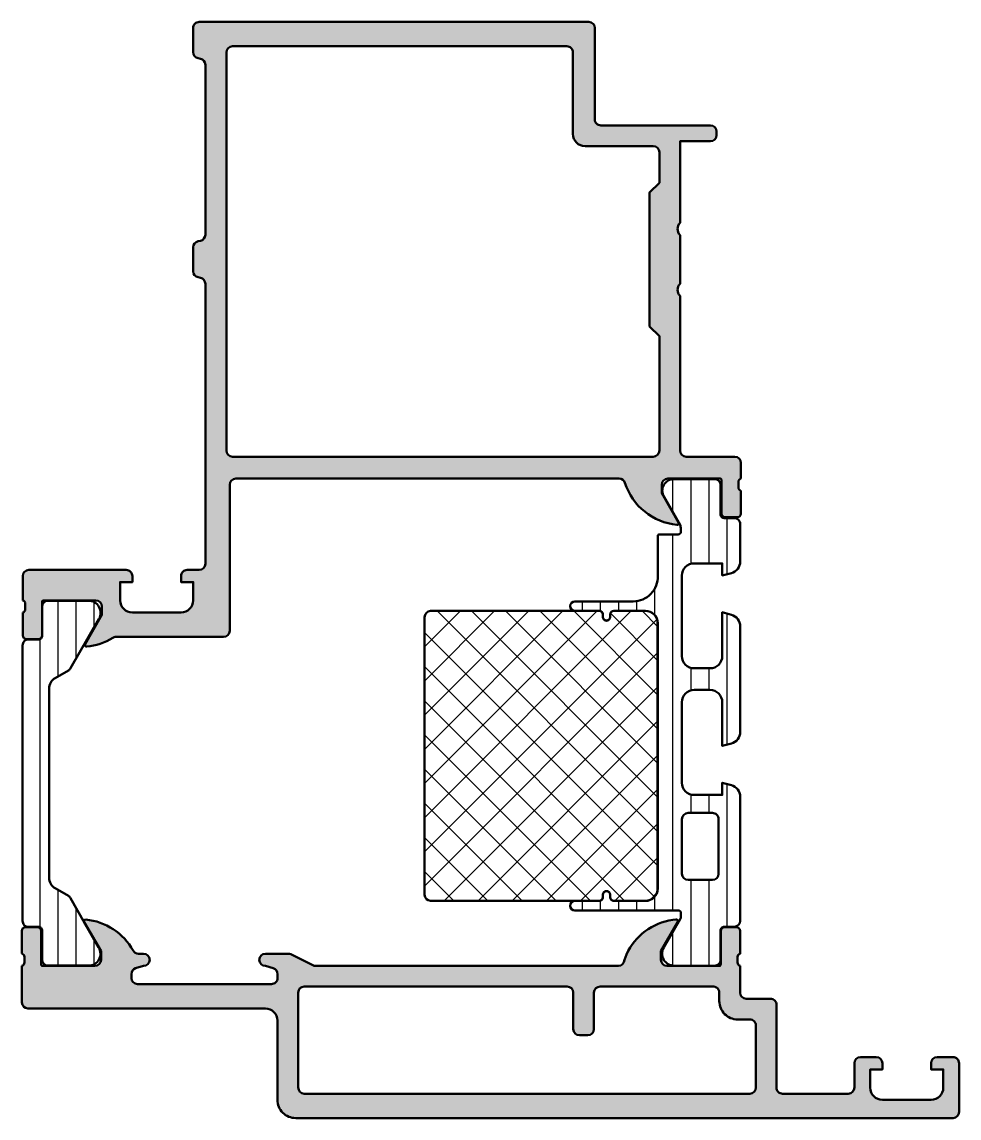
# Model space of a CAD drawing. Extents: x 0 to 77, y 0 to 90.
import ezdxf

# ---------------------------------------------------------------- set-up
doc = ezdxf.new("R2010")
doc.units = 0
for name, color, linetype, lineweight in [('0S-Alu contour', 7, 'Continuous', 50), ('0S-Alu hatch', 252, 'Continuous', 25), ('0S-Plastic contour', 254, 'Continuous', 50), ('0S-Plastic hatch', 253, 'Continuous', 25), ('0S-PT contour', 91, 'Continuous', 50), ('0S-PT hatch', 103, 'Continuous', 25)]:
    doc.layers.add(name, color=color, linetype=linetype, lineweight=lineweight)
pattern_1 = [(90, (0, 0), (-1.4859, 0), [])]

# ---------------------------------------------------------------- blocks, each defined once
blk = doc.blocks.new('284667__4E7E8378_A576_4D53_9AE1_C7729135A52C___DC04CD2C_D887_4795_BFEA_21AF220D595E_')
at = {"layer": '0S-Plastic hatch'}
h = blk.add_hatch(dxfattribs=at)
h.set_pattern_fill('ANSI31', color=256, scale=0.4680000000000001, angle=45, style=0)
h.set_pattern_definition(pattern_1)
edge = h.paths.add_edge_path()
edge.add_line((59.02241450379921, 48.78148431930942), (59.02241450627608, 45.71077292042389))
edge.add_ellipse((58.03130289765775, 45.71147049363598), major_axis=(-0.9911118541044655, 0), ratio=1, start_angle=105.0601561357519, end_angle=179.9596735685377, ccw=False)
edge.add_line((58.28882651325514, 44.75439980933098), (57.54241480192278, 44.5548244854454))
edge.add_line((57.54241480192278, 44.5548244854454), (57.54243762086549, 45.55179931968429))
edge.add_line((57.54243762086549, 45.55179931968429), (55.23241798134105, 45.55179931962379))
edge.add_arc((55.23252969087462, 44.54168108004609), 1.010118245754702, 90.00633637185003, 179.9932932290074)
edge.add_line((54.2224114520402, 44.54179931967644), (54.22241145210929, 37.9417897445872))
edge.add_arc((55.23252125293012, 37.94190912151484), 1.010109807874952, 180.0067713371923, 269.993728194891)
edge.add_line((55.23241068262469, 36.93179931969161), (56.53241950587291, 36.93179931976132))
edge.add_arc((56.5322995270719, 37.94193718695354), 1.010137874317435, 270.0068052877923, 359.9921800659673)
edge.add_line((57.54243739198103, 37.94179931970491), (57.5424373919813, 41.52877312024409))
edge.add_line((57.5424373919813, 41.52877312024409), (58.28882585378797, 41.32913797190698))
edge.add_ellipse((58.03123473442943, 40.37200689801697), major_axis=(-0.9911877104656984, 0), ratio=1, start_angle=180.0454391510521, end_angle=254.9369828527639, ccw=False)
edge.add_line((59.02242213319208, 40.37279297203077), (59.02242213566902, 31.71081270562982))
edge.add_ellipse((58.03126929680686, 31.71151030786221), major_axis=(-0.991153084358509, 0), ratio=1, start_angle=105.06015611696989, end_angle=179.9596735684653, ccw=False)
edge.add_line((58.28880362507314, 30.75439980933144), (57.54243739198138, 30.55483664540302))
edge.add_line((57.54243739198138, 30.55483664540302), (57.54243739188697, 34.14180679814327))
edge.add_arc((56.53229962249924, 34.14166765448042), 1.010137778971051, 0.0078923339280995, 89.99326710895504)
edge.add_line((56.53241832491762, 35.15180542647705), (55.23240958260572, 35.15180542641655))
edge.add_arc((55.23252129345855, 34.14169558425522), 1.010109848338534, 90.00633649935837, 179.993293357149)
edge.add_line((54.22241145203997, 34.14181382064248), (54.22241450386992, 27.54151087739292))
edge.add_arc((55.23252965232295, 27.5416302549632), 1.01011515550718, 180.0067713378382, 269.9937281951262)
edge.add_line((55.23241908143629, 26.53151510550776), (57.54243762086566, 26.53151510550764))
edge.add_line((57.54243762086566, 26.53151510550764), (57.54241480194845, 27.52848882632168))
edge.add_line((57.54241480194845, 27.52848882632168), (58.28880296560125, 27.32885375773135))
edge.add_ellipse((58.0312198703239, 26.37175249925718), major_axis=(-0.9911568341819009, 0), ratio=1, start_angle=180.04543915945, end_angle=254.93698284757988, ccw=False)
edge.add_line((59.02237639281235, 26.37253854892945), (59.02237634415769, 16.20151643088171))
edge.add_ellipse((58.5323763441576, 16.2015164332257), major_axis=(-0.4900000000000873, 0), ratio=1, start_angle=90.00000089901249, end_angle=180, ccw=False)
edge.add_line((58.53237635184606, 15.71151643322561), (57.71204372463298, 15.71151642035399))
edge.add_arc((57.71204372950318, 15.40151642034785), 0.3100000000061432, 90.00000090013555, 180.0079886926758)
edge.add_line((57.40204373251032, 15.40147319736102), (57.40237835880335, 13.00151798462525))
edge.add_ellipse((56.91238238136453, 13.00151539779267), major_axis=(-0.4899959774456449, 0), ratio=1, start_angle=90.0000000000017, end_angle=180.0003024805684, ccw=False)
edge.add_line((56.91238238136454, 12.51151942034703), (53.59715751638744, 12.511519420354))
edge.add_ellipse((53.58533961184331, 13.50144888103892), major_axis=(-0.9899999999998755, 0), ratio=1, start_angle=-29.99999659934241, end_angle=90.6839718539851, ccw=False)
edge.add_line((52.72797443271726, 13.99644883015194), (54.07404937381961, 16.32791933850912))
edge.add_arc((53.63237640275465, 16.58291931229463), 0.5099999999999623, 330.0000034006574, 360)
edge.add_line((54.14237640275461, 16.58291931229457), (54.14237640275465, 16.84151943322287))
edge.add_arc((53.93237640275465, 16.84151943322291), 0.2100000000000008, 0, 90)
edge.add_line((53.93237640275465, 17.05151943322291), (45.43241867912124, 17.05151943322302))
edge.add_ellipse((45.43241867912123, 17.44151332970739), major_axis=(-0.3899938964843734, 0), ratio=1, start_angle=-89.99999999999898, end_angle=90.00000000000102, ccw=False)
edge.add_line((45.43241867912122, 17.83150722619176), (47.43242173087878, 17.83150722619176))
edge.add_arc((47.43242173087878, 18.14150722619189), 0.3100000000001231, 270, 360)
edge.add_line((47.74242173087891, 18.14150722619189), (47.74242173087891, 18.3415072261944))
edge.add_ellipse((48.03241715324225, 18.34150722619432), major_axis=(-0.2899954223633365, 0), ratio=1, start_angle=180, end_angle=360, ccw=False)
edge.add_line((48.32241257560558, 18.34150722619423), (48.32241257560546, 18.14150722619207))
edge.add_arc((48.63241257560566, 18.14150722619189), 0.3100000000001835, 180, 270.0000000000013)
edge.add_line((48.63241257560567, 17.8315072261917), (51.23237635908619, 17.83150722619176))
edge.add_arc((51.23237635908617, 18.84150722619188), 1.010000000000115, 270.0000000000012, 360)
edge.add_line((52.24237635908629, 18.84150722619195), (52.24237635908469, 40.64151943322296))
edge.add_arc((51.23237635908456, 40.64151943322288), 1.010000000000136, 0, 90.00000000001977)
edge.add_line((51.2323763590842, 41.65151943322301), (48.63241257560555, 41.65151943322213))
edge.add_arc((48.63241257560566, 41.34151943322206), 0.3100000000000662, 90.00000000001971, 180)
edge.add_line((48.32241257560559, 41.34151943322224), (48.32241257560546, 41.14151943321937))
edge.add_ellipse((48.03241715324219, 41.14151943321935), major_axis=(-0.2899954223632797, 0), ratio=1, start_angle=0, end_angle=180, ccw=False)
edge.add_line((47.74242173087891, 41.14151943321934), (47.74242173087879, 41.34151943322235))
edge.add_arc((47.43242173087883, 41.34151943322217), 0.3099999999999561, 0, 89.99999999998292)
edge.add_line((47.43242173087892, 41.65151943322213), (45.43241867912114, 41.65151943322274))
edge.add_ellipse((45.43241867912115, 42.04151332970712), major_axis=(-0.3899938964843841, 0), ratio=1, start_angle=-90.0000000000021, end_angle=89.9999999999979, ccw=False)
edge.add_line((45.43241867912117, 42.43150722619151), (50.23401454738824, 42.431507226192))
edge.add_arc((50.23401454738805, 44.44150722619199), 2.009999999999998, 270.0000000000055, 362.2863058229246)
edge.add_line((52.24241450379919, 44.52169210685986), (52.24241450379896, 47.79151938043301))
edge.add_ellipse((52.38241450379895, 47.79151938043301), major_axis=(-0.139999999999997, 0), ratio=1, start_angle=269.9999999999942, end_angle=360, ccw=False)
edge.add_line((52.38241450379897, 47.931519380433), (53.93237290508248, 47.93151938043284))
edge.add_arc((53.93237290508302, 48.14151938043213), 0.2099999999992903, 269.9999999998527, 359.9992250509612)
edge.add_line((54.1423729050631, 48.14151654009609), (54.14237640270798, 48.40011263049166))
edge.add_arc((53.06012745760801, 48.32478743968062), 1.084867117918458, 3.981400742616232, 20.83562360840932)
edge.add_line((54.07404937381961, 48.71066178628389), (52.76528533447777, 51.00943675516155))
edge.add_ellipse((53.56119593621081, 51.52428632728057), major_axis=(-0.9479154856115677, 0), ratio=1, start_angle=-92.1741825852751, end_angle=32.89755955590459, ccw=False)
edge.add_line((53.59715751638728, 52.47151942035398), (56.91238238136463, 52.47151942036096))
edge.add_ellipse((56.91238238138009, 51.98152344293063), major_axis=(-0.4899959774303255, 0), ratio=1, start_angle=179.9920113101985, end_angle=270.00000000180796, ccw=False)
edge.add_line((57.40237835404755, 51.98145512331155), (57.40204373251051, 49.58156564391585))
edge.add_arc((57.71204372949718, 49.58152242035396), 0.3100000000000104, 179.9920112010699, 270)
edge.add_line((57.71204372949718, 49.27152242035394), (58.53237640275469, 49.27152242035394))
edge.add_ellipse((58.53237640275469, 48.78148431930943), major_axis=(-0.4900381010445117, 0), ratio=1, start_angle=180, end_angle=270.00000000000165, ccw=False)
edge = h.paths.add_edge_path()
edge.add_line((57.23174899769688, 20.05472086774255), (57.23175275533597, 24.55472086774247))
edge.add_arc((56.73175275533614, 24.55472128525792), 0.5000000000000038, 359.9999521581937, 450)
edge.add_line((56.73175275533614, 25.05472128525792), (54.73175216002426, 25.05472128525793))
edge.add_arc((54.73175216002426, 24.55472128525798), 0.4999999999999503, 90, 180)
edge.add_line((54.23175216002431, 24.55472128525798), (54.23175216002431, 20.05472128525804))
edge.add_arc((54.73175216002431, 20.05472128525804), 0.5, 180, 270)
edge.add_line((54.73175216002431, 19.55472128525804), (56.73174899769714, 19.55472128525804))
edge.add_arc((56.73174899769708, 20.05472128525801), 0.4999999999999681, 270.0000000000065, 359.9999521581937)
at = {"layer": '0S-Alu contour', "color": 7}
for points in [[(54.23175216002431, 24.55472128525798), (54.23175216002431, 20.05472128525804)], [(56.73175275533614, 25.05472128525792), (54.73175216002426, 25.05472128525793)], [(57.23174899769688, 20.05472086774255), (57.23175275533597, 24.55472086774247)], [(54.73175216002431, 19.55472128525804), (56.73174899769714, 19.55472128525804)]]:
    blk.add_lwpolyline(points, dxfattribs=at)
for centre, radius, start, end in [((54.73175216002426, 24.55472128525798), 0.4999999999999503, 90, 180), ((56.73175275533614, 24.55472128525792), 0.5000000000000038, 359.9999521581937, 90), ((54.73175216002431, 20.05472128525804), 0.5, 180, 270), ((56.73174899769708, 20.05472128525801), 0.4999999999999681, 270.0000000000065, 359.9999521581937)]:
    blk.add_arc(centre, radius, start, end, dxfattribs=at)
at = {"layer": '0S-Plastic contour', "color": 7}
for points in [[(53.59715751638728, 52.47151942035398), (56.91238238136463, 52.47151942036096)], [(57.40237835404755, 51.98145512331155), (57.40204373251051, 49.58156564391585)], [(54.07404937381961, 48.71066178628389), (52.76528533447777, 51.00943675516155)], [(57.71204372949718, 49.27152242035394), (58.53237640275469, 49.27152242035394)], [(59.02241450379921, 48.78148431930942), (59.02241450627608, 45.71077292042389)], [(52.24241450379919, 44.52169210685986), (52.24241450379896, 47.79151938043301)], [(52.38241450379897, 47.931519380433), (53.93237290508248, 47.93151938043284)], [(54.1423729050631, 48.14151654009609), (54.14237640270798, 48.40011263049166)], [(58.28882651325514, 44.75439980933098), (57.54241480192278, 44.5548244854454), (57.54243762086549, 45.55179931968429), (55.23241798134105, 45.55179931962379)], [(54.2224114520402, 44.54179931967644), (54.22241145210929, 37.9417897445872)], [(45.43241867912117, 42.43150722619151), (50.23401454738824, 42.431507226192)], [(47.43242173087892, 41.65151943322213), (45.43241867912114, 41.65151943322274)], [(51.2323763590842, 41.65151943322301), (48.63241257560555, 41.65151943322213)], [(57.54243739198103, 37.94179931970491), (57.5424373919813, 41.52877312024409), (58.28882585378797, 41.32913797190698)], [(47.74242173087891, 41.14151943321934), (47.74242173087879, 41.34151943322235)], [(48.32241257560559, 41.34151943322224), (48.32241257560546, 41.14151943321937)], [(52.24237635908629, 18.84150722619195), (52.24237635908469, 40.64151943322296)], [(59.02242213319208, 40.37279297203077), (59.02242213566902, 31.71081270562982)], [(55.23241068262469, 36.93179931969161), (56.53241950587291, 36.93179931976132)], [(56.53241832491762, 35.15180542647705), (55.23240958260572, 35.15180542641655)], [(54.22241145203997, 34.14181382064248), (54.22241450386992, 27.54151087739292)], [(58.28880362507314, 30.75439980933144), (57.54243739198138, 30.55483664540302), (57.54243739188697, 34.14180679814327)], [(55.23241908143629, 26.53151510550776), (57.54243762086566, 26.53151510550764), (57.54241480194845, 27.52848882632168), (58.28880296560125, 27.32885375773135)], [(59.02237639281235, 26.37253854892945), (59.02237634415769, 16.20151643088171)], [(47.74242173087891, 18.14150722619189), (47.74242173087891, 18.3415072261944)], [(48.32241257560558, 18.34150722619423), (48.32241257560546, 18.14150722619207)], [(45.43241867912122, 17.83150722619176), (47.43242173087878, 17.83150722619176)], [(48.63241257560567, 17.8315072261917), (51.23237635908619, 17.83150722619176)], [(53.93237640275465, 17.05151943322291), (45.43241867912124, 17.05151943322302)], [(52.72797443271726, 13.99644883015194), (54.07404937381961, 16.32791933850912)], [(54.14237640275461, 16.58291931229457), (54.14237640275465, 16.84151943322287)], [(57.40204373251032, 15.40147319736102), (57.40237835880335, 13.00151798462525)], [(58.53237635184606, 15.71151643322561), (57.71204372463298, 15.71151642035399)], [(56.91238238136454, 12.51151942034703), (53.59715751638744, 12.511519420354)]]:
    blk.add_lwpolyline(points, dxfattribs=at)
at = {"layer": '0S-Plastic contour', "color": 7, "extrusion": (0, 0, -1)}
for centre, radius, start, end in [((-53.56119593621081, 51.52428632728057), 0.9479154856115677, 327.1024404440954, 92.17418258527513), ((-56.91238238138009, 51.98152344293063), 0.4899959774303256, 89.99999999819207, 180.0079886898016), ((-58.53237640275469, 48.78148431930943), 0.4900381010445117, 89.99999999999834, 180), ((-52.38241450379895, 47.79151938043301), 0.139999999999997, 0, 90.0000000000058), ((-58.03130289765775, 45.71147049363598), 0.9911118541044655, 180.0403264314624, 254.9398438642481), ((-45.43241867912115, 42.04151332970712), 0.3899938964843841, 270.0000000000021, 90.00000000000207), ((-48.03241715324219, 41.14151943321935), 0.2899954223632797, 180, 0), ((-58.03123473442943, 40.37200689801697), 0.9911877104656984, 105.0630171472361, 179.9545608489479), ((-58.03126929680686, 31.71151030786221), 0.9911530843585092, 180.0403264315347, 254.9398438830301), ((-58.0312198703239, 26.37175249925718), 0.9911568341819009, 105.0630171524201, 179.95456084055), ((-48.03241715324225, 18.34150722619432), 0.2899954223633365, 0, 180), ((-45.43241867912123, 17.44151332970739), 0.3899938964843734, 269.999999999999, 89.99999999999896), ((-58.5323763441576, 16.2015164332257), 0.4900000000000873, 180, 269.9999991009875), ((-53.58533961184331, 13.50144888103892), 0.9899999999998755, 269.3160281460149, 29.99999659934237), ((-56.91238238136453, 13.00151539779267), 0.4899959774456449, 179.9996975194316, 269.9999999999983)]:
    blk.add_arc(centre, radius, start, end, dxfattribs=at)
at = {"layer": '0S-Plastic contour', "color": 7}
for centre, radius, start, end in [((57.71204372949718, 49.58152242035396), 0.3100000000000104, 179.9920112010699, 270), ((53.06012745760801, 48.32478743968062), 1.084867117918458, 3.981400742616232, 20.83562360840932), ((53.93237290508302, 48.14151938043213), 0.2099999999992903, 269.9999999998527, 359.9992250509612), ((55.23252969087462, 44.54168108004609), 1.010118245754702, 90.00633637185003, 179.9932932290074), ((50.23401454738805, 44.44150722619199), 2.009999999999998, 270.0000000000055, 2.286305822924653), ((47.43242173087883, 41.34151943322217), 0.3099999999999561, 0, 89.99999999998292), ((48.63241257560566, 41.34151943322206), 0.3100000000000662, 90.00000000001971, 180), ((51.23237635908456, 40.64151943322288), 1.010000000000136, 0, 90.00000000001977), ((55.23252125293012, 37.94190912151484), 1.010109807874952, 180.0067713371923, 269.993728194891), ((56.5322995270719, 37.94193718695354), 1.010137874317435, 270.0068052877923, 359.9921800659673), ((55.23252129345855, 34.14169558425522), 1.010109848338534, 90.00633649935837, 179.993293357149), ((56.53229962249924, 34.14166765448042), 1.010137778971051, 0.0078923339280995, 89.99326710895504), ((55.23252965232295, 27.5416302549632), 1.01011515550718, 180.0067713378382, 269.9937281951262), ((47.43242173087878, 18.14150722619189), 0.3100000000001231, 270, 0), ((48.63241257560566, 18.14150722619189), 0.3100000000001835, 180, 270.0000000000013), ((51.23237635908617, 18.84150722619188), 1.010000000000115, 270.0000000000012, 0), ((53.93237640275465, 16.84151943322291), 0.2100000000000008, 0, 90), ((53.63237640275465, 16.58291931229463), 0.5099999999999623, 330.0000034006574, 0), ((57.71204372950318, 15.40151642034785), 0.3100000000061432, 90.00000090013555, 180.0079886926758)]:
    blk.add_arc(centre, radius, start, end, dxfattribs=at)
blk = doc.blocks.new('439040__5A1A66B7_ED8B_4BF9_89D1_4CDE0DAF553E_')
at = {"layer": '0S-PT hatch'}
h = blk.add_hatch(dxfattribs=at)
h.set_pattern_fill('ANSI37', color=256, scale=0.625, angle=90, style=0)
h.set_pattern_definition([(135, (0, 0), (-1.403165018917055, -1.403165018917055), []), (225, (0, 0), (1.403165018917055, -1.403165018917055), [])])
edge = h.paths.add_edge_path()
edge.add_line((33.08271771412132, 41.142332717631), (33.08273678593498, 18.34231899622292))
edge.add_arc((33.58276010443605, 18.34231941449521), 0.5000233185012464, 180.0000479331366, 270.0000000000008)
edge.add_line((33.58276010443606, 17.84229609599396), (47.43331112511845, 17.84229609653766))
edge.add_arc((47.43331112511845, 18.14229609653773), 0.3000000000000682, 270, 360)
edge.add_line((47.73331112511852, 18.14229609653773), (47.73331112511852, 18.34229609653766))
edge.add_ellipse((48.03330654748179, 18.34229609653766), major_axis=(-0.2999954223632812, 0), ratio=1, start_angle=180, end_angle=360, ccw=False)
edge.add_line((48.33330196984508, 18.34229609653766), (48.33330196984508, 18.14229609653769))
edge.add_arc((48.6333019698451, 18.14229609653769), 0.300000000000022, 180, 270)
edge.add_line((48.6333019698451, 17.84229609653766), (51.23330389803874, 17.84229609653766))
edge.add_arc((51.23330389803874, 18.84229609653766), 0.9999999999999964, 270, 360.0000501260389)
edge.add_line((52.23330389803836, 18.84229697141595), (52.23328482568105, 40.64230917844678))
edge.add_arc((51.23328482568144, 40.64230830356848), 0.9999999999999989, 5.01260389054e-05, 90)
edge.add_line((51.23328482568144, 41.64230830356848), (48.63324122417008, 41.64230830646332))
edge.add_arc((48.63324122417008, 41.34234997928433), 0.2999583271789916, 90, 180)
edge.add_line((48.33328289699109, 41.34234997928433), (48.33328289748777, 41.14233271837596))
edge.add_ellipse((48.03328747512449, 41.14233271818972), major_axis=(-0.2999954223632812, 0), ratio=1, start_angle=0, end_angle=180, ccw=False)
edge.add_line((47.73329205276121, 41.14233271800348), (47.73329205276121, 41.342332717631))
edge.add_arc((47.4332920527612, 41.342332717631), 0.3000000000000114, 0, 90)
edge.add_line((47.4332920527612, 41.64233271763101), (33.5827410320788, 41.64233271817471))
edge.add_arc((33.5827410320788, 41.14230939967352), 0.500023318501178, 90, 179.9973280836252)
at = {"layer": '0S-PT contour', "color": 7}
for points in [[(47.4332920527612, 41.64233271763101), (33.5827410320788, 41.64233271817471)], [(51.23328482568144, 41.64230830356848), (48.63324122417008, 41.64230830646332)], [(33.08271771412132, 41.142332717631), (33.08273678593498, 18.34231899622292)], [(47.73329205276121, 41.14233271800348), (47.73329205276121, 41.342332717631)], [(48.33328289699109, 41.34234997928433), (48.33328289748777, 41.14233271837596)], [(52.23330389803836, 18.84229697141595), (52.23328482568105, 40.64230917844678)], [(47.73331112511852, 18.14229609653773), (47.73331112511852, 18.34229609653766)], [(48.33330196984508, 18.34229609653766), (48.33330196984508, 18.14229609653769)], [(33.58276010443606, 17.84229609599396), (47.43331112511845, 17.84229609653766)], [(48.6333019698451, 17.84229609653766), (51.23330389803874, 17.84229609653766)]]:
    blk.add_lwpolyline(points, dxfattribs=at)
for centre, radius, start, end in [((33.5827410320788, 41.14230939967352), 0.500023318501178, 90, 179.9973280836252), ((47.4332920527612, 41.342332717631), 0.3000000000000114, 0, 90), ((48.63324122417008, 41.34234997928433), 0.2999583271789916, 90, 180), ((51.23328482568144, 40.64230830356848), 0.9999999999999989, 5.01260389054e-05, 90), ((33.58276010443605, 18.34231941449521), 0.5000233185012464, 180.0000479331366, 270.0000000000008), ((47.43331112511845, 18.14229609653773), 0.3000000000000682, 270, 0), ((48.6333019698451, 18.14229609653769), 0.300000000000022, 180, 270), ((51.23330389803874, 18.84229609653766), 0.9999999999999964, 270, 5.01260389054e-05)]:
    blk.add_arc(centre, radius, start, end, dxfattribs=at)
at = {"layer": '0S-PT contour', "color": 7, "extrusion": (0, 0, -1)}
for centre, start, end in [((-48.03328747512449, 41.14233271818972), 180, 0), ((-48.03330654748179, 18.34229609653766), 0, 180)]:
    blk.add_arc(centre, 0.2999954223632812, start, end, dxfattribs=at)
blk = doc.blocks.new('284667__4654835F_B200_4663_AB99_54CA2F3E18E3___2FA3A716_C423_4C07_931E_E2A5D1A130B8_')
at = {"layer": '0S-Plastic hatch'}
h = blk.add_hatch(dxfattribs=at)
h.set_pattern_fill('ANSI31', color=256, scale=0.4680000000000001, angle=45, style=0)
h.set_pattern_definition(pattern_1)
edge = h.paths.add_edge_path()
edge.add_line((0.0543415525149698, 38.81053279069149), (0.0543415525151971, 16.19052602776552))
edge.add_arc((0.5443415525149115, 16.19052602776553), 0.4899999999997143, 180, 270.000079478924)
edge.add_line((0.5443422322276775, 15.70052602776628), (1.354329855271579, 15.70052715135641))
edge.add_ellipse((1.354330285293944, 15.3905271513566), major_axis=(-0.3100000000001104, 0), ratio=1, start_angle=180.0000397532266, end_angle=270.0000794789244, ccw=False)
edge.add_line((1.664330285293981, 15.39052736644912), (1.664331936645908, 13.01053250248621))
edge.add_arc((2.154334988424601, 13.01053284247481), 0.4900030517788111, 180.0000397532265, 270.0000000000017)
edge.add_line((2.154334988424615, 12.520529790696), (5.472567780732997, 12.52052979069832))
edge.add_arc((5.488499559655194, 13.48290635675195), 0.9625084292975266, 269.0515767422282, 392.7770683074696)
edge.add_line((6.297760617354125, 14.00398122369604), (3.996704089568815, 18.06370506614722))
edge.add_arc((3.571910046367584, 17.81947152860241), 0.4900000000009175, 29.89656660564373, 60.00684967706067)
edge.add_line((3.816859313529469, 18.24385326303234), (2.739446124284476, 18.86572633089807))
edge.add_ellipse((3.24434155251523, 19.74047235492555), major_axis=(-1.010000000000102, 0), ratio=1, start_angle=0, end_angle=60.0068496770603, ccw=False)
edge.add_line((2.234341552515129, 19.74047235492555), (2.234341552515012, 35.26058646353136))
edge.add_ellipse((3.244341552515102, 35.26058646353136), major_axis=(-1.01000000000009, 0), ratio=1, start_angle=299.99315032295556, end_angle=360, ccw=False)
edge.add_line((2.739446124284114, 36.1353324875587), (3.816859313529857, 36.75720555542524))
edge.add_arc((3.571910046368316, 37.18158728985429), 0.4899999999999763, 299.9931503229563, 330.1034333943558)
edge.add_line((3.99670408956873, 36.93735375230995), (6.330825133321633, 40.99707759476104))
edge.add_arc((5.472567780732953, 41.49052902775886), 0.9900000000000645, 330.1034333943548, 450.000000000002)
edge.add_line((5.472567780732918, 42.48052902775891), (2.154334988424814, 42.48052902776114))
edge.add_arc((2.154334988424839, 41.9905259759822), 0.4900030517789347, 90.00000000000291, 179.9996471734568)
edge.add_line((1.664331936655194, 41.99052899341423), (1.664330285293868, 39.61053145200695))
edge.add_ellipse((1.354330285294032, 39.61053166710044), major_axis=(-0.3099999999999099, 0), ratio=1, start_angle=89.99992052104591, end_angle=179.9999602467736, ccw=False)
edge.add_line((1.354329855271508, 39.30053166710083), (0.544342232227578, 39.30053279069092))
edge.add_arc((0.544341552514851, 38.81053279069151), 0.4899999999998837, 89.99992052108053, 180)
at = {"layer": '0S-Plastic contour', "color": 7}
for points in [[(5.472567780732918, 42.48052902775891), (2.154334988424814, 42.48052902776114)], [(1.664331936655194, 41.99052899341423), (1.664330285293868, 39.61053145200695)], [(3.99670408956873, 36.93735375230995), (6.330825133321633, 40.99707759476104)], [(0.0543415525149698, 38.81053279069149), (0.0543415525151971, 16.19052602776552)], [(1.354329855271508, 39.30053166710083), (0.544342232227578, 39.30053279069092)], [(2.739446124284114, 36.1353324875587), (3.816859313529857, 36.75720555542524)], [(2.234341552515129, 19.74047235492555), (2.234341552515012, 35.26058646353136)], [(3.816859313529469, 18.24385326303234), (2.739446124284476, 18.86572633089807)], [(6.297760617354125, 14.00398122369604), (3.996704089568815, 18.06370506614722)], [(0.5443422322276775, 15.70052602776628), (1.354329855271579, 15.70052715135641)], [(1.664330285293981, 15.39052736644912), (1.664331936645908, 13.01053250248621)], [(2.154334988424615, 12.520529790696), (5.472567780732997, 12.52052979069832)]]:
    blk.add_lwpolyline(points, dxfattribs=at)
for centre, radius, start, end in [((2.154334988424839, 41.9905259759822), 0.4900030517789347, 90.00000000000291, 179.9996471734568), ((5.472567780732953, 41.49052902775886), 0.9900000000000645, 330.1034333943548, 90.00000000000206), ((0.544341552514851, 38.81053279069151), 0.4899999999998837, 89.99992052108053, 180), ((3.571910046368316, 37.18158728985429), 0.4899999999999763, 299.9931503229563, 330.1034333943558), ((3.571910046367584, 17.81947152860241), 0.4900000000009175, 29.89656660564373, 60.00684967706067), ((0.5443415525149115, 16.19052602776553), 0.4899999999997143, 180, 270.000079478924), ((5.488499559655194, 13.48290635675195), 0.9625084292975266, 269.0515767422282, 32.77706830746964), ((2.154334988424601, 13.01053284247481), 0.4900030517788111, 180.0000397532265, 270.0000000000017)]:
    blk.add_arc(centre, radius, start, end, dxfattribs=at)
at = {"layer": '0S-Plastic contour', "color": 7, "extrusion": (0, 0, -1)}
for centre, radius, start, end in [((-1.354330285294032, 39.61053166710044), 0.3099999999999099, 180.0000397532265, 270.0000794789541), ((-3.244341552515102, 35.26058646353136), 1.01000000000009, 0, 60.00684967704444), ((-3.24434155251523, 19.74047235492555), 1.010000000000102, 299.9931503229397, 0), ((-1.354330285293944, 15.3905271513566), 0.3100000000001104, 89.99992052107557, 179.9999602467734)]:
    blk.add_arc(centre, radius, start, end, dxfattribs=at)
blk = doc.blocks.new('438080__EAB8A43A_E5EA_4B42_A806_507059F08C2A_')
at = {"layer": '0S-Alu hatch'}
h = blk.add_hatch(color=256, dxfattribs=at)
edge = h.paths.add_edge_path()
edge.add_arc((14.57237101104775, 87.51978678155895), 0.5000000000000818, 180, 258.7504882437624)
edge.add_line((14.47483002890507, 87.02939331014775), (14.66991199319043, 86.99059082295322))
edge.add_ellipse((14.57237101104792, 86.50019735154287), major_axis=(-0.4999999999992401, 0), ratio=1, start_angle=180, end_angle=258.7504882437632, ccw=False)
edge.add_line((15.07237101104716, 86.50019735154287), (15.07237101104722, 72.5295880670325))
edge.add_ellipse((14.57237101104768, 72.5295880670325), major_axis=(-0.4999999999995346, 0), ratio=1, start_angle=101.2495117562068, end_angle=180, ccw=False)
edge.add_line((14.66991199318999, 72.0391945956218), (14.47483002890496, 72.00039210842743))
edge.add_arc((14.57237101104729, 71.50999863701658), 0.4999999999996799, 101.2495117562064, 180)
edge.add_line((14.07237101104761, 71.50999863701657), (14.07237101104765, 69.5295880670331))
edge.add_arc((14.57237101104731, 69.52958806703313), 0.499999999999667, 180, 258.7504882436367)
edge.add_line((14.47483002890364, 69.03919459562256), (14.66991199319118, 69.00039210842714))
edge.add_ellipse((14.57237101104749, 68.50999863701654), major_axis=(-0.4999999999996934, 0), ratio=1, start_angle=179.9976988959704, end_angle=258.7504882436355, ccw=False)
edge.add_line((15.07237101064394, 68.50997855609472), (15.07144728778216, 45.50997719310258))
edge.add_ellipse((14.57144728818541, 45.50999727403315), major_axis=(-0.499999999999993, 0), ratio=1, start_angle=89.9999999999992, end_angle=179.9976988948617, ccw=False)
edge.add_line((14.5714472881854, 45.00999727403316), (13.57237101104801, 45.00999727403317))
edge.add_arc((13.57237101104801, 44.50999727403302), 0.5000000000001421, 89.9999999999992, 180)
edge.add_line((13.07237101104786, 44.509997274033), (13.0723710110479, 44.00999727403316))
edge.add_line((13.0723710110479, 44.00999727403316), (14.07237101104764, 44.00999727403305))
edge.add_line((14.07237101104764, 44.00999727403305), (14.07237101104775, 42.50999727403331))
edge.add_ellipse((13.07237101104757, 42.50999727403324), major_axis=(-1.000000000000184, 0), ratio=1, start_angle=89.9999999999983, end_angle=180, ccw=False)
edge.add_line((13.07237101104754, 41.50999727403305), (9.0723710110478, 41.50999727403316))
edge.add_ellipse((9.072371011047826, 42.50999727403312), major_axis=(-0.9999999999999573, 0), ratio=1, start_angle=0, end_angle=89.9999999999983, ccw=False)
edge.add_line((8.07237101104787, 42.50999727403318), (8.072371011047956, 44.00999727403305))
edge.add_line((8.072371011047956, 44.00999727403305), (9.072371011047814, 44.00999727403305))
edge.add_line((9.072371011047814, 44.00999727403305), (9.072371011048103, 44.50999727403277))
edge.add_arc((8.572371011048117, 44.50999727403305), 0.4999999999999858, 0, 90.00000000000081)
edge.add_line((8.57237101104811, 45.00999727403304), (0.5723671963501147, 45.00999727403294))
edge.add_arc((0.5723671963501218, 44.50999727403293), 0.5000000000000071, 90.00000000000081, 180)
edge.add_line((0.0723671963501147, 44.50999727403291), (0.0723671963502071, 42.50999727403323))
edge.add_ellipse((-0.0064692501928327, 42.24247668204012), major_axis=(-0.2788950563274266, 0), ratio=1, start_angle=178.8354106259151, end_angle=253.5801235805082, ccw=False)
edge.add_line((0.2723681963502109, 42.2368082740418), (0.2723681963502074, 41.78321427404141))
edge.add_ellipse((-0.0064998992929617, 41.77755361456468), major_axis=(-0.2789255417371439, 0), ratio=1, start_angle=106.4245945553553, end_angle=181.1628700728195, ccw=False)
edge.add_line((0.0723671963502071, 41.51001027404174), (0.0723671963502106, 39.62999927403323))
edge.add_arc((0.3723671963502042, 39.62999927403323), 0.2999999999999936, 180, 269.9999999999986)
edge.add_line((0.3723671963501971, 39.32999927403324), (1.352341515392986, 39.32999927403324))
edge.add_arc((1.352341515392989, 39.62999927403324), 0.3000000000000043, 269.9999999999993, 360)
edge.add_line((1.652341515392993, 39.62999927403324), (1.65234151539299, 42.38999727403323))
edge.add_ellipse((1.772341515392987, 42.38999727403323), major_axis=(-0.1199999999999974, 0), ratio=1, start_angle=270, end_angle=360, ccw=False)
edge.add_line((1.772341515392987, 42.50999727403324), (6.072367196350207, 42.50999727403323))
edge.add_ellipse((6.072367196350207, 42.00999727403323), major_axis=(-0.5, 0), ratio=1, start_angle=180, end_angle=270, ccw=False)
edge.add_line((6.572367196350207, 42.00999727403323), (6.572367196350207, 41.30999727403323))
edge.add_line((6.572367196350207, 41.30999727403323), (5.190871738727841, 38.91717695100569))
edge.add_arc((5.310486980998508, 38.84811705868154), 0.138119784648302, 150.0000000000014, 275.6225775507937)
edge.add_arc((4.834143955176326, 43.686606135881), 4.999999999999972, 275.6225775507945, 301.7565002298829)
edge.add_ellipse((7.728851117098912, 39.00999727403319), major_axis=(-0.4999999999999789, 0), ratio=1, start_angle=270, end_angle=301.7565002298826, ccw=False)
edge.add_line((7.728851117098912, 39.50999727403317), (16.57117885868404, 39.50999727403315))
edge.add_arc((16.57117885868404, 40.00999727403324), 0.5000000000000924, 270, 359.9973363370521)
edge.add_line((17.07117885814381, 40.0099740291893), (17.07173673653686, 52.01002051887662))
edge.add_ellipse((17.57173673599644, 52.0099972740335), major_axis=(-0.4999999999998933, 0), ratio=1, start_angle=270, end_angle=359.997336337189, ccw=False)
edge.add_line((17.57173673599644, 52.50999727403339), (49.07233667877129, 52.50999727403339))
edge.add_ellipse((49.07233667877128, 52.00999727403303), major_axis=(-0.5000000000003624, 0), ratio=1, start_angle=197.7484163560698, end_angle=269.9999999999992, ccw=False)
edge.add_arc((54.31055991994523, 53.68660613588086), 4.999999999999781, 197.7484163560698, 264.3774224492062)
edge.add_arc((53.83421689412314, 48.84811705868156), 0.1381197846482883, 264.3774224492046, 390.0000000000012)
edge.add_line((53.95383213639379, 48.91717695100571), (52.57233667877143, 51.30999727403327))
edge.add_line((52.57233667877143, 51.30999727403327), (52.57233667877142, 52.00999727403328))
edge.add_ellipse((53.07233667877142, 52.00999727403328), major_axis=(-0.5, 0), ratio=1, start_angle=270, end_angle=360, ccw=False)
edge.add_line((53.07233667877142, 52.50999727403328), (57.37236235972863, 52.50999727403326))
edge.add_ellipse((57.37236235972865, 52.38999727403325), major_axis=(-0.1200000000000045, 0), ratio=1, start_angle=180, end_angle=270.00000000000676, ccw=False)
edge.add_line((57.49236235972865, 52.38999727403325), (57.49236235972865, 49.62999927403328))
edge.add_arc((57.79236235972866, 49.62999927403328), 0.3000000000000114, 180, 270)
edge.add_line((57.79236235972866, 49.32999927403327), (58.77233667877142, 49.32999927403328))
edge.add_arc((58.77233667877142, 49.62999927403329), 0.3000000000000114, 270, 360)
edge.add_line((59.07233667877143, 49.62999927403329), (59.07233667877142, 51.5100102740418))
edge.add_ellipse((59.15120377441461, 51.77755361456473), major_axis=(-0.2789255417371551, 0), ratio=1, start_angle=-1.1628700728286958, end_angle=73.57540544464229, ccw=False)
edge.add_line((58.87233567877142, 51.78321427404151), (58.87233567877142, 52.23680827404178))
edge.add_ellipse((59.15117312531446, 52.24247668204014), major_axis=(-0.2788950563274162, 0), ratio=1, start_angle=-73.5801235805111, end_angle=1.1645893740940778, ccw=False)
edge.add_line((59.07233667877143, 52.50999727403325), (59.07233667877163, 53.80999727403329))
edge.add_arc((58.57233667877157, 53.80999727403336), 0.500000000000057, 0, 90)
edge.add_line((58.57233667877157, 54.30999727403342), (54.57233667877158, 54.30999727403342))
edge.add_ellipse((54.57233667877158, 54.80999727403338), major_axis=(-0.4999999999999574, 0), ratio=1, start_angle=0, end_angle=90, ccw=False)
edge.add_line((54.07233667877163, 54.80999727403338), (54.07233667877163, 67.50999727403328))
edge.add_ellipse((54.59736363276429, 68.00999727403328), major_axis=(-0.7250195186467849, 0), ratio=1, start_angle=-43.601349951590976, end_angle=43.60134995159109, ccw=False)
edge.add_line((54.07233667877163, 68.50999727403328), (54.07233667877163, 72.50996980821301))
edge.add_ellipse((54.59736363276429, 73.00996980821301), major_axis=(-0.7250195186467849, 0), ratio=1, start_angle=-43.601349951590976, end_angle=43.60134995159109, ccw=False)
edge.add_line((54.07233667877163, 73.50996980821301), (54.07233667877163, 80.20999727403333))
edge.add_line((54.07233667877163, 80.20999727403333), (56.57233667877154, 80.20999727403333))
edge.add_arc((56.57233667877154, 80.70999727403343), 0.5000000000000995, 270, 360)
edge.add_line((57.07233667877163, 80.70999727403346), (57.07233667877162, 81.00999727403324))
edge.add_arc((56.57233667877157, 81.00999727403322), 0.500000000000057, 0, 90)
edge.add_line((56.57233667877157, 81.5099972740333), (47.57233667877168, 81.5099972740333))
edge.add_ellipse((47.57233667877168, 82.00999727403332), major_axis=(-0.500000000000057, 0), ratio=1, start_angle=0, end_angle=90.0000000000008, ccw=False)
edge.add_line((47.07233667877162, 82.00999727403332), (47.07233667877162, 89.5099972740332))
edge.add_arc((46.57233667877152, 89.50999727403317), 0.5000000000001031, 0, 89.99999999999837)
edge.add_line((46.57233667877153, 90.00999727403327), (14.57240206368328, 90.0099972749148))
edge.add_arc((14.57240206368328, 89.50996622139864), 0.5000310535161674, 89.99999999999959, 180)
edge.add_line((14.07237101016711, 89.50996622139863), (14.07237101104767, 87.51978678133771))
edge = h.paths.add_edge_path()
edge.add_ellipse((17.30728834266148, 87.5099810485866), major_axis=(-0.5000102576033898, 0), ratio=1, start_angle=270.00001245512476, end_angle=360, ccw=False)
edge.add_line((17.30728823396779, 88.00999130618997), (44.77233657012726, 88.00999727403327))
edge.add_ellipse((44.77233667877158, 87.5099972740332), major_axis=(-0.5000000000000828, 0), ratio=1, start_angle=180, end_angle=270.00001244972145, ccw=False)
edge.add_line((45.27233667877166, 87.50999727403318), (45.27233667877153, 80.80999727403324))
edge.add_arc((46.27233667877148, 80.8099972740333), 0.9999999999999573, 180, 270)
edge.add_line((46.27233667877148, 79.80999727403335), (51.87233667877164, 79.80999727403335))
edge.add_ellipse((51.87233667877164, 79.3099972740333), major_axis=(-0.500000000000057, 0), ratio=1, start_angle=180, end_angle=270, ccw=False)
edge.add_line((52.3723366787717, 79.30999727403326), (52.37233667877158, 76.80999727403321))
edge.add_line((52.37233667877158, 76.80999727403321), (51.57233667877164, 76.0099972740334))
edge.add_line((51.57233667877164, 76.0099972740334), (51.57233667877164, 65.00999727403328))
edge.add_line((51.57233667877164, 65.00999727403328), (52.37233667877158, 64.20999727403323))
edge.add_line((52.37233667877158, 64.20999727403323), (52.37233667877158, 54.80999727403342))
edge.add_ellipse((51.87233667877158, 54.80999727403342), major_axis=(-0.5, 0), ratio=1, start_angle=90, end_angle=180, ccw=False)
edge.add_line((51.87233667877158, 54.30999727403342), (17.30727808763741, 54.30999727403342))
edge.add_ellipse((17.30727808763741, 54.80999727403346), major_axis=(-0.5000000000000356, 0), ratio=1, start_angle=0, end_angle=90, ccw=False)
edge.add_line((16.80727808763738, 54.80999727403344), (16.8072780850581, 87.5099810485866))
at = {"layer": '0S-Alu contour', "color": 7}
for points in [[(14.07237101016711, 89.50996622139863), (14.07237101104767, 87.51978678133771)], [(46.57233667877153, 90.00999727403327), (14.57240206368328, 90.0099972749148)], [(47.07233667877162, 82.00999727403332), (47.07233667877162, 89.5099972740332)], [(16.80727808763738, 54.80999727403344), (16.8072780850581, 87.5099810485866)], [(17.30728823396779, 88.00999130618997), (44.77233657012726, 88.00999727403327)], [(45.27233667877166, 87.50999727403318), (45.27233667877153, 80.80999727403324)], [(14.47483002890507, 87.02939331014775), (14.66991199319043, 86.99059082295322)], [(15.07237101104716, 86.50019735154287), (15.07237101104722, 72.5295880670325)], [(56.57233667877157, 81.5099972740333), (47.57233667877168, 81.5099972740333)], [(57.07233667877163, 80.70999727403346), (57.07233667877162, 81.00999727403324)], [(54.07233667877163, 73.50996980821301), (54.07233667877163, 80.20999727403333), (56.57233667877154, 80.20999727403333)], [(46.27233667877148, 79.80999727403335), (51.87233667877164, 79.80999727403335)], [(52.3723366787717, 79.30999727403326), (52.37233667877158, 76.80999727403321), (51.57233667877164, 76.0099972740334), (51.57233667877164, 65.00999727403328), (52.37233667877158, 64.20999727403323), (52.37233667877158, 54.80999727403342)], [(14.66991199318999, 72.0391945956218), (14.47483002890496, 72.00039210842743)], [(54.07233667877163, 68.50999727403328), (54.07233667877163, 72.50996980821301)], [(14.07237101104761, 71.50999863701657), (14.07237101104765, 69.5295880670331)], [(14.47483002890364, 69.03919459562256), (14.66991199319118, 69.00039210842714)], [(15.07237101064394, 68.50997855609472), (15.07144728778216, 45.50997719310258)], [(54.07233667877163, 54.80999727403338), (54.07233667877163, 67.50999727403328)], [(51.87233667877158, 54.30999727403342), (17.30727808763741, 54.30999727403342)], [(58.57233667877157, 54.30999727403342), (54.57233667877158, 54.30999727403342)], [(59.07233667877143, 52.50999727403325), (59.07233667877163, 53.80999727403329)], [(17.57173673599644, 52.50999727403339), (49.07233667877129, 52.50999727403339)], [(53.07233667877142, 52.50999727403328), (57.37236235972863, 52.50999727403326)], [(57.49236235972865, 52.38999727403325), (57.49236235972865, 49.62999927403328)], [(58.87233567877142, 51.78321427404151), (58.87233567877142, 52.23680827404178)], [(17.07117885814381, 40.0099740291893), (17.07173673653686, 52.01002051887662)], [(53.95383213639379, 48.91717695100571), (52.57233667877143, 51.30999727403327), (52.57233667877142, 52.00999727403328)], [(59.07233667877143, 49.62999927403329), (59.07233667877142, 51.5100102740418)], [(57.79236235972866, 49.32999927403327), (58.77233667877142, 49.32999927403328)], [(8.57237101104811, 45.00999727403304), (0.5723671963501147, 45.00999727403294)], [(14.5714472881854, 45.00999727403316), (13.57237101104801, 45.00999727403317)], [(0.0723671963501147, 44.50999727403291), (0.0723671963502071, 42.50999727403323)], [(8.07237101104787, 42.50999727403318), (8.072371011047956, 44.00999727403305), (9.072371011047814, 44.00999727403305), (9.072371011048103, 44.50999727403277)], [(13.07237101104786, 44.509997274033), (13.0723710110479, 44.00999727403316), (14.07237101104764, 44.00999727403305), (14.07237101104775, 42.50999727403331)], [(1.652341515392993, 39.62999927403324), (1.65234151539299, 42.38999727403323)], [(1.772341515392987, 42.50999727403324), (6.072367196350207, 42.50999727403323)], [(0.0723671963502071, 41.51001027404174), (0.0723671963502106, 39.62999927403323)], [(0.2723681963502109, 42.2368082740418), (0.2723681963502074, 41.78321427404141)], [(6.572367196350207, 42.00999727403323), (6.572367196350207, 41.30999727403323), (5.190871738727841, 38.91717695100569)], [(13.07237101104754, 41.50999727403305), (9.0723710110478, 41.50999727403316)], [(0.3723671963501971, 39.32999927403324), (1.352341515392986, 39.32999927403324)], [(7.728851117098912, 39.50999727403317), (16.57117885868404, 39.50999727403315)]]:
    blk.add_lwpolyline(points, dxfattribs=at)
for centre, radius, start, end in [((14.57240206368328, 89.50996622139864), 0.5000310535161674, 89.99999999999959, 180), ((46.57233667877152, 89.50999727403317), 0.5000000000001031, 0, 89.99999999999837), ((14.57237101104775, 87.51978678155895), 0.5000000000000818, 180, 258.7504882437624), ((56.57233667877157, 81.00999727403322), 0.500000000000057, 0, 90), ((46.27233667877148, 80.8099972740333), 0.9999999999999573, 180, 270), ((56.57233667877154, 80.70999727403343), 0.5000000000000995, 270, 0), ((14.57237101104729, 71.50999863701658), 0.4999999999996799, 101.2495117562064, 180), ((14.57237101104731, 69.52958806703313), 0.499999999999667, 180, 258.7504882436367), ((58.57233667877157, 53.80999727403336), 0.500000000000057, 0, 90), ((54.31055991994523, 53.68660613588086), 4.999999999999781, 197.7484163560698, 264.3774224492062), ((57.79236235972866, 49.62999927403328), 0.3000000000000114, 180, 270), ((58.77233667877142, 49.62999927403329), 0.3000000000000114, 270, 0), ((53.83421689412314, 48.84811705868156), 0.1381197846482883, 264.3774224492046, 30.00000000000119), ((0.5723671963501218, 44.50999727403293), 0.5000000000000071, 90.00000000000081, 180), ((8.572371011048117, 44.50999727403305), 0.4999999999999858, 0, 90.00000000000081), ((13.57237101104801, 44.50999727403302), 0.5000000000001421, 89.9999999999992, 180), ((0.3723671963502042, 39.62999927403323), 0.2999999999999936, 180, 269.9999999999986), ((1.352341515392989, 39.62999927403324), 0.3000000000000043, 269.9999999999993, 0), ((16.57117885868404, 40.00999727403324), 0.5000000000000924, 270, 359.9973363370521), ((5.310486980998508, 38.84811705868154), 0.138119784648302, 150.0000000000014, 275.6225775507937), ((4.834143955176326, 43.686606135881), 4.999999999999972, 275.6225775507945, 301.7565002298829)]:
    blk.add_arc(centre, radius, start, end, dxfattribs=at)
at = {"layer": '0S-Alu contour', "color": 7, "extrusion": (0, 0, -1)}
for centre, radius, start, end in [((-17.30728834266148, 87.5099810485866), 0.5000102576033898, 0, 89.99998754487525), ((-44.77233667877158, 87.5099972740332), 0.5000000000000828, 89.99998755027858, 180), ((-14.57237101104792, 86.50019735154287), 0.4999999999992401, 101.2495117562368, 180), ((-47.57233667877168, 82.00999727403332), 0.500000000000057, 269.9999999999992, 0), ((-51.87233667877164, 79.3099972740333), 0.500000000000057, 90, 180), ((-54.59736363276429, 73.00996980821301), 0.7250195186467849, 316.398650048409, 43.60134995159103), ((-14.57237101104768, 72.5295880670325), 0.4999999999995346, 180, 258.7504882437932), ((-14.57237101104749, 68.50999863701654), 0.4999999999996934, 101.2495117563645, 180.0023011040297), ((-54.59736363276429, 68.00999727403328), 0.7250195186467849, 316.398650048409, 43.60134995159103), ((-17.30727808763741, 54.80999727403346), 0.5000000000000356, 270, 0), ((-51.87233667877158, 54.80999727403342), 0.5, 180, 270), ((-54.57233667877158, 54.80999727403338), 0.4999999999999574, 270, 0), ((-17.57173673599644, 52.0099972740335), 0.4999999999998933, 0.0026636628110241, 90), ((-49.07233667877128, 52.00999727403303), 0.5000000000003624, 90.00000000000081, 162.2515836439302), ((-53.07233667877142, 52.00999727403328), 0.5, 0, 90), ((-57.37236235972865, 52.38999727403325), 0.1200000000000045, 89.99999999999324, 180), ((-59.15117312531446, 52.24247668204014), 0.2788950563274162, 358.8354106259059, 73.58012358051123), ((-59.15120377441461, 51.77755361456473), 0.2789255417371551, 286.4245945553577, 1.162870072828551), ((-14.57144728818541, 45.50999727403315), 0.499999999999993, 180.0023011051384, 270.0000000000008), ((0.0064692501928327, 42.24247668204012), 0.2788950563274266, 106.4198764194918, 181.164589374085), ((-1.772341515392987, 42.38999727403323), 0.1199999999999974, 0, 90), ((-6.072367196350207, 42.00999727403323), 0.5, 90, 180), ((-9.072371011047826, 42.50999727403312), 0.9999999999999573, 270.0000000000017, 0), ((-13.07237101104757, 42.50999727403324), 1.000000000000184, 180, 270.0000000000017), ((0.0064998992929617, 41.77755361456468), 0.2789255417371439, 178.8371299271805, 253.5754054446447), ((-7.728851117098912, 39.00999727403319), 0.4999999999999789, 58.24349977011742, 90)]:
    blk.add_arc(centre, radius, start, end, dxfattribs=at)
blk = doc.blocks.new('438090__1D4FF902_421C_4413_A478_3803F2E73E5B_')
at = {"layer": '0S-Alu hatch'}
h = blk.add_hatch(color=256, dxfattribs=at)
edge = h.paths.add_edge_path()
edge.add_arc((0.4999693078430312, 9.499980751315064), 0.4999769371497678, 180, 269.999977582978)
edge.add_line((0.4999691122266335, 9.000003814165336), (20.00000000062068, 8.999996185302791))
edge.add_ellipse((19.9999568214909, 7.999953005815289), major_axis=(-1.000043180419682, 0), ratio=1, start_angle=180.0029110088259, end_angle=269.9975261249228, ccw=False)
edge.add_line((21.00000000061986, 8.000003814697703), (21.00000000061986, 1.500000000001349))
edge.add_arc((22.49995687782077, 1.499956877767798), 1.499956877820764, 179.9983528046557, 270)
edge.add_line((22.49995687782077, -5.29659e-11), (76.49993840979471, -2.50047e-10))
edge.add_arc((76.49993840979423, 0.5000158144584923), 0.5000158147085393, 270.0000000000553, 360)
edge.add_line((76.99995422450277, 0.5000158144585207), (76.99995422518371, 4.499969482453011))
edge.add_arc((76.49992370667422, 4.499969482421718), 0.500030518509476, 0, 90.00000000000487)
edge.add_line((76.4999237066742, 5.000000000931194), (75.19992065339366, 5.000000000232699))
edge.add_arc((75.19992065375186, 4.500030514260481), 0.4999694859722173, 90.00000004104906, 180)
edge.add_line((74.69995116777963, 4.500030514260595), (74.69995117249464, 3.999999999999943))
edge.add_line((74.69995117249464, 3.999999999999943), (75.6999511724944, 3.999999999999957))
edge.add_line((75.6999511724944, 3.999999999999957), (75.69995117298981, 2.500031459641007))
edge.add_ellipse((74.69991971285435, 2.500031459640623), major_axis=(-1.000031460135453, 0), ratio=1, start_angle=90.0000000000008, end_angle=180, ccw=False)
edge.add_line((74.69991971285437, 1.49999999950517), (70.69995117237085, 1.499999999999985))
edge.add_ellipse((70.69995117249456, 2.50000000002906), major_axis=(-1.000000000029075, 0), ratio=1, start_angle=0, end_angle=89.9999999929114, ccw=False)
edge.add_line((69.69995117246549, 2.500000000029174), (69.69995117249474, 4.000000000000111))
edge.add_line((69.69995117249474, 4.000000000000111), (70.69995117249452, 4.000000000000028))
edge.add_line((70.69995117249452, 4.000000000000028), (70.69995117342577, 4.499969482421804))
edge.add_arc((70.19992065491633, 4.499969482421803), 0.5000305185094618, 0, 89.99999999998533)
edge.add_line((70.19992065491645, 5.000000000931265), (68.89995628233629, 5.000000000066959))
edge.add_arc((68.89995628269435, 4.499991838042591), 0.5000081620243684, 90.00000004102961, 180)
edge.add_line((68.39994812066999, 4.499991838042593), (68.3999481207366, 2.500000000000476))
edge.add_ellipse((67.8999176031584, 2.500030517578355), major_axis=(-0.5000305185094618, 0), ratio=1, start_angle=90.00000000070833, end_angle=179.9965031565945, ccw=False)
edge.add_line((67.89991760316458, 1.999999999068893), (62.49996238620998, 1.999999999933385))
edge.add_ellipse((62.49996238620997, 2.500008161957413), major_axis=(-0.5000081620240272, 0), ratio=1, start_angle=0, end_angle=90.00000000000239, ccw=False)
edge.add_line((61.99995422418594, 2.500008161974516), (61.99995422448516, 9.300018310081628))
edge.add_arc((61.49996948280894, 9.300018310081612), 0.4999847416762151, 0, 90.00000000667276)
edge.add_line((61.49996948275071, 9.800003051757827), (59.4999465955562, 9.80000305152491))
edge.add_ellipse((59.49994659555616, 10.29998779349309), major_axis=(-0.4999847419681789, 0), ratio=1, start_angle=0.0008940665281897964, end_angle=90.00000000000409, ccw=False)
edge.add_line((58.99996185364885, 10.29997999152532), (58.99992752367342, 12.49999727403326))
edge.add_ellipse((59.07876397021646, 12.76751786602638), major_axis=(-0.278895056327431, 0), ratio=1, start_angle=-1.16458937409692, end_angle=73.58012358050757, ccw=False)
edge.add_line((58.79992652367342, 12.77318627402475), (58.79992652367342, 13.22678027402474))
edge.add_ellipse((59.07879461931658, 13.23244093350184), major_axis=(-0.2789255417371441, 0), ratio=1, start_angle=-73.57540544464467, end_angle=1.1628700728937815, ccw=False)
edge.add_line((58.99992752367341, 13.49998427402477), (58.99992752367343, 15.37999527403326))
edge.add_arc((58.69992752367342, 15.37999527403327), 0.3000000000000114, 0, 90)
edge.add_line((58.69992752367342, 15.67999527403328), (57.71995320463062, 15.67999527403327))
edge.add_arc((57.71995320463062, 15.37999527403328), 0.29999999999999, 90, 180)
edge.add_line((57.41995320463063, 15.37999527403328), (57.41995320463063, 12.61999727403328))
edge.add_ellipse((57.29995320463062, 12.61999727403328), major_axis=(-0.1200000000000045, 0), ratio=1, start_angle=89.99999999999329, end_angle=180, ccw=False)
edge.add_line((57.29995320463061, 12.49999727403328), (52.99992483295728, 12.49999727392725))
edge.add_ellipse((52.99992483295734, 12.99998695392326), major_axis=(-0.4999896799960127, 0), ratio=1, start_angle=0, end_angle=89.99999999999352, ccw=False)
edge.add_line((52.49993515296132, 12.99998695392351), (52.49993515306818, 13.69999422227576))
edge.add_line((52.49993515306818, 13.69999422227576), (53.88817978197447, 16.1045199791116))
edge.add_arc((53.76121506891287, 16.16120146979521), 0.1390425465421644, 335.9423438027861, 446.6072913621825)
edge.add_line((53.76944351488446, 16.3000003257913), (53.72911453538862, 16.29452242051783))
edge.add_line((53.72911453538862, 16.29452242051783), (53.46851730638757, 16.26844515000985))
edge.add_arc((54.18897282583767, 11.32077076207215), 4.999853798318591, 98.28489453359082, 154.8580559001088)
edge.add_line((49.66281509691551, 13.44501985704171), (49.49991533339531, 12.99994312248061))
edge.add_ellipse((48.99990355209036, 13.00001178392422), major_axis=(-0.5000117860192348, 0), ratio=1, start_angle=90.41752632952978, end_angle=179.9921321635717, ccw=False)
edge.add_line((49.00354721031092, 12.50001327401353), (24.11804513130471, 12.50001327401352))
edge.add_ellipse((24.11804513130471, 13.0000132740134), major_axis=(-0.4999999999998792, 0), ratio=1, start_angle=63.430873876181806, end_angle=90.0000000000004, ccw=False)
edge.add_line((23.89440652773601, 12.55281558283675), (22.10533032995624, 13.44751273902446))
edge.add_arc((21.88229618724506, 13.0000132740135), 0.5000000000000071, 63.50829236468425, 90.00000000000081)
edge.add_line((21.88229618724505, 13.50001327401351), (19.99999237122532, 13.50001327401348))
edge.add_arc((19.99999237122533, 13.00001327401348), 0.4999999999999983, 90.0000000000004, 270.0000000000004)
edge.add_line((19.99999237122533, 12.50001327401348), (20.65711374568636, 12.29999814156889))
edge.add_ellipse((20.49998493691708, 11.82532927019139), major_axis=(-0.5000000000000401, 0), ratio=1, start_angle=180, end_angle=251.6839973318915, ccw=False)
edge.add_line((20.99998493691712, 11.82532927019124), (20.99998493697231, 11.49999833657189))
edge.add_ellipse((20.49998474052877, 11.49999833657204), major_axis=(-0.5000001964435401, 0), ratio=1, start_angle=89.9956509673811, end_angle=180, ccw=False)
edge.add_line((20.49994678804466, 10.99999814156889), (9.499984936522212, 10.99999814151366))
edge.add_ellipse((9.499984936522212, 11.4999907070375), major_axis=(-0.4999925655238381, 0), ratio=1, start_angle=0, end_angle=89.99999999999977, ccw=False)
edge.add_line((8.999992370998376, 11.4999907070374), (8.999992371225238, 11.82532927054028))
edge.add_ellipse((9.499992371225149, 11.82532927019163), major_axis=(-0.4999999999999112, 0), ratio=1, start_angle=288.3160026681413, end_angle=360, ccw=False)
edge.add_line((9.342863562455635, 12.29999814156891), (9.999992371225204, 12.50001327401342))
edge.add_arc((9.999992371225128, 13.00001327401342), 0.5, 270.0000000000088, 450.0000000000087)
edge.add_line((9.999992371225051, 13.50001327401342), (9.566823507544537, 13.50001327401331))
edge.add_ellipse((9.566823507544404, 14.00001327400794), major_axis=(-0.4999999999946319, 0), ratio=1, start_angle=29.127376471764194, end_angle=90.00000000001529, ccw=False)
edge.add_arc((4.761769130058155, 11.32392428366199), 4.999999999981186, 29.11358337103332, 84.37742244926226)
edge.add_arc((5.238112155873709, 16.16241336084329), 0.1381197846482459, 84.37742244926328, 209.9999999999918)
edge.add_line((5.118496913603083, 16.09335346851918), (6.499992371225117, 13.70053314549143))
edge.add_line((6.499992371225117, 13.70053314549143), (6.499992371225163, 13.00053314549186))
edge.add_ellipse((5.99999237122498, 13.00053314549183), major_axis=(-0.500000000000183, 0), ratio=1, start_angle=90.00000000000142, end_angle=180, ccw=False)
edge.add_line((5.999992371224992, 12.50053314549165), (1.69996669026781, 12.50053314549153))
edge.add_ellipse((1.699966690267807, 12.62053314549158), major_axis=(-0.1200000000000472, 0), ratio=1, start_angle=0, end_angle=90.0000000000017, ccw=False)
edge.add_line((1.57996669026776, 12.62053314549158), (1.579966690267756, 15.38053114549158))
edge.add_arc((1.279966690267762, 15.38053114549158), 0.2999999999999936, 0, 90)
edge.add_line((1.279966690267762, 15.68053114549157), (0.2999923712249739, 15.68053114549158))
edge.add_arc((0.2999923712249739, 15.38053114549158), 0.3000000000000043, 90, 180)
edge.add_line((-7.6287750304e-06, 15.38053114549158), (-7.6287750339e-06, 13.50052014548308))
edge.add_ellipse((-0.078874724418192, 13.23297680496014), major_axis=(-0.2789255417371464, 0), ratio=1, start_angle=178.8371299270778, end_angle=253.5754054446472, ccw=False)
edge.add_line((0.1999933712249699, 13.22731614548291), (0.1999933712249699, 12.77372214548307))
edge.add_ellipse((-0.0788440753180559, 12.76805373748468), major_axis=(-0.2788950563274133, 0), ratio=1, start_angle=106.41987641949191, end_angle=181.1645893741016, ccw=False)
edge.add_line((-7.6287750197e-06, 12.50053314549158), (-7.6293067366e-06, 9.499980751315025))
edge = h.paths.add_edge_path()
edge.add_ellipse((23.19995727601024, 10.29999694824248), major_axis=(-0.4999999999997744, 0), ratio=1, start_angle=270, end_angle=360, ccw=False)
edge.add_line((23.19995727601024, 10.79999694824225), (44.79995727601041, 10.7999969482424))
edge.add_ellipse((44.7999572760104, 10.2999969482424), major_axis=(-0.4999999999999965, 0), ratio=1, start_angle=180, end_angle=269.9999999999992, ccw=False)
edge.add_line((45.2999572760104, 10.29999694824235), (45.29995727601007, 7.299996948242455))
edge.add_arc((45.79995727601007, 7.299996948242399), 0.5, 180, 270)
edge.add_line((45.79995727601007, 6.799996948242399), (46.49995727601027, 6.799996948242401))
edge.add_arc((46.49995727601027, 7.299996948242401), 0.5, 270, 360)
edge.add_line((46.99995727601027, 7.299996948242378), (46.99995727601042, 10.29999694824243))
edge.add_ellipse((47.49995727601042, 10.29999694824241), major_axis=(-0.5000000000000036, 0), ratio=1, start_angle=270.0000000000008, end_angle=360, ccw=False)
edge.add_line((47.49995727601041, 10.79999694824241), (56.7999816904214, 10.79999694876638))
edge.add_ellipse((56.79998169042141, 10.30001983636723), major_axis=(-0.4999771123991507, 0), ratio=1, start_angle=180, end_angle=270.0000000000008, ccw=False)
edge.add_line((57.29995880282056, 10.30001983636665), (57.29995880186898, 9.59999237244849))
edge.add_arc((58.79995117280513, 9.59999237045104), 1.499992370936155, 180, 270.0000000000201)
edge.add_line((58.79995117280565, 8.099999999514885), (59.79995880188384, 8.10000000000029))
edge.add_ellipse((59.79997406114364, 7.60001525855636), major_axis=(-0.4999847416767828, 0), ratio=1, start_angle=180, end_angle=270.0017486357333, ccw=False)
edge.add_line((60.29995880282043, 7.600015258556357), (60.29995880188907, 2.500000000000213))
edge.add_ellipse((59.79995880165619, 2.500000000000212), major_axis=(-0.5000000002328875, 0), ratio=1, start_angle=90, end_angle=180, ccw=False)
edge.add_line((59.79995880165619, 1.999999999767325), (23.199957276019, 1.999999999999928))
edge.add_ellipse((23.19998141576512, 2.500024139755042), major_axis=(-0.5000241403378128, 0), ratio=1, start_angle=0.0027660786490741884, end_angle=89.99723392240497, ccw=False)
edge.add_line((22.69995727601001, 2.499999999999747), (22.69995727601047, 10.29999694824251))
at = {"layer": '0S-Alu contour', "color": 7}
for points in [[(53.76944351488446, 16.3000003257913), (53.72911453538862, 16.29452242051783), (53.46851730638757, 16.26844515000985)], [(-7.6287750304e-06, 15.38053114549158), (-7.6287750339e-06, 13.50052014548308)], [(1.279966690267762, 15.68053114549157), (0.2999923712249739, 15.68053114549158)], [(1.57996669026776, 12.62053314549158), (1.579966690267756, 15.38053114549158)], [(5.118496913603083, 16.09335346851918), (6.499992371225117, 13.70053314549143), (6.499992371225163, 13.00053314549186)], [(52.49993515296132, 12.99998695392351), (52.49993515306818, 13.69999422227576), (53.88817978197447, 16.1045199791116)], [(57.41995320463063, 15.37999527403328), (57.41995320463063, 12.61999727403328)], [(58.69992752367342, 15.67999527403328), (57.71995320463062, 15.67999527403327)], [(58.99992752367341, 13.49998427402477), (58.99992752367343, 15.37999527403326)], [(0.1999933712249699, 13.22731614548291), (0.1999933712249699, 12.77372214548307)], [(9.999992371225051, 13.50001327401342), (9.566823507544537, 13.50001327401331)], [(21.88229618724505, 13.50001327401351), (19.99999237122532, 13.50001327401348)], [(23.89440652773601, 12.55281558283675), (22.10533032995624, 13.44751273902446)], [(49.66281509691551, 13.44501985704171), (49.49991533339531, 12.99994312248061)], [(58.79992652367342, 12.77318627402475), (58.79992652367342, 13.22678027402474)], [(-7.6287750197e-06, 12.50053314549158), (-7.6293067366e-06, 9.499980751315025)], [(5.999992371224992, 12.50053314549165), (1.69996669026781, 12.50053314549153)], [(8.999992370998376, 11.4999907070374), (8.999992371225238, 11.82532927054028)], [(9.342863562455635, 12.29999814156891), (9.999992371225204, 12.50001327401342)], [(19.99999237122533, 12.50001327401348), (20.65711374568636, 12.29999814156889)], [(20.99998493691712, 11.82532927019124), (20.99998493697231, 11.49999833657189)], [(49.00354721031092, 12.50001327401353), (24.11804513130471, 12.50001327401352)], [(57.29995320463061, 12.49999727403328), (52.99992483295728, 12.49999727392725)], [(58.99996185364885, 10.29997999152532), (58.99992752367342, 12.49999727403326)], [(20.49994678804466, 10.99999814156889), (9.499984936522212, 10.99999814151366)], [(22.69995727601001, 2.499999999999747), (22.69995727601047, 10.29999694824251)], [(23.19995727601024, 10.79999694824225), (44.79995727601041, 10.7999969482424)], [(45.2999572760104, 10.29999694824235), (45.29995727601007, 7.299996948242455)], [(46.99995727601027, 7.299996948242378), (46.99995727601042, 10.29999694824243)], [(47.49995727601041, 10.79999694824241), (56.7999816904214, 10.79999694876638)], [(57.29995880282056, 10.30001983636665), (57.29995880186898, 9.59999237244849)], [(61.49996948275071, 9.800003051757827), (59.4999465955562, 9.80000305152491)], [(61.99995422418594, 2.500008161974516), (61.99995422448516, 9.300018310081628)], [(0.4999691122266335, 9.000003814165336), (20.00000000062068, 8.999996185302791)], [(21.00000000061986, 8.000003814697703), (21.00000000061986, 1.500000000001349)], [(58.79995117280565, 8.099999999514885), (59.79995880188384, 8.10000000000029)], [(60.29995880282043, 7.600015258556357), (60.29995880188907, 2.500000000000213)], [(45.79995727601007, 6.799996948242399), (46.49995727601027, 6.799996948242401)], [(70.19992065491645, 5.000000000931265), (68.89995628233629, 5.000000000066959)], [(76.4999237066742, 5.000000000931194), (75.19992065339366, 5.000000000232699)], [(68.39994812066999, 4.499991838042593), (68.3999481207366, 2.500000000000476)], [(69.69995117246549, 2.500000000029174), (69.69995117249474, 4.000000000000111), (70.69995117249452, 4.000000000000028), (70.69995117342577, 4.499969482421804)], [(74.69995116777963, 4.500030514260595), (74.69995117249464, 3.999999999999943), (75.6999511724944, 3.999999999999957), (75.69995117298981, 2.500031459641007)], [(76.99995422450277, 0.5000158144585207), (76.99995422518371, 4.499969482453011)], [(59.79995880165619, 1.999999999767325), (23.199957276019, 1.999999999999928)], [(67.89991760316458, 1.999999999068893), (62.49996238620998, 1.999999999933385)], [(74.69991971285437, 1.49999999950517), (70.69995117237085, 1.499999999999985)], [(22.49995687782077, -5.29659e-11), (76.49993840979471, -2.50047e-10)]]:
    blk.add_lwpolyline(points, dxfattribs=at)
for centre, radius, start, end in [((5.238112155873709, 16.16241336084329), 0.1381197846482459, 84.37742244926328, 209.9999999999918), ((4.761769130058155, 11.32392428366199), 4.999999999981186, 29.11358337103332, 84.37742244926226), ((54.18897282583767, 11.32077076207215), 4.999853798318591, 98.28489453359082, 154.8580559001088), ((53.76121506891287, 16.16120146979521), 0.1390425465421644, 335.9423438027861, 86.60729136218256), ((0.2999923712249739, 15.38053114549158), 0.3000000000000043, 90, 180), ((1.279966690267762, 15.38053114549158), 0.2999999999999936, 0, 90), ((57.71995320463062, 15.37999527403328), 0.29999999999999, 90, 180), ((58.69992752367342, 15.37999527403327), 0.3000000000000114, 0, 90), ((9.999992371225128, 13.00001327401342), 0.5, 270.0000000000088, 90.00000000000875), ((19.99999237122533, 13.00001327401348), 0.4999999999999983, 90.0000000000004, 270.0000000000004), ((21.88229618724506, 13.0000132740135), 0.5000000000000071, 63.50829236468425, 90.00000000000081), ((0.4999693078430312, 9.499980751315064), 0.4999769371497678, 180, 269.999977582978), ((58.79995117280513, 9.59999237045104), 1.499992370936155, 180, 270.0000000000201), ((61.49996948280894, 9.300018310081612), 0.4999847416762151, 0, 90.00000000667276), ((45.79995727601007, 7.299996948242399), 0.5, 180, 270), ((46.49995727601027, 7.299996948242401), 0.5, 270, 0), ((68.89995628269435, 4.499991838042591), 0.5000081620243684, 90.00000004102961, 180), ((70.19992065491633, 4.499969482421803), 0.5000305185094618, 0, 89.99999999998533), ((75.19992065375186, 4.500030514260481), 0.4999694859722173, 90.00000004104906, 180), ((76.49992370667422, 4.499969482421718), 0.500030518509476, 0, 90.00000000000487), ((22.49995687782077, 1.499956877767798), 1.499956877820764, 179.9983528046557, 270), ((76.49993840979423, 0.5000158144584923), 0.5000158147085393, 270.0000000000553, 0)]:
    blk.add_arc(centre, radius, start, end, dxfattribs=at)
at = {"layer": '0S-Alu contour', "color": 7, "extrusion": (0, 0, -1)}
for centre, radius, start, end in [((-9.566823507544404, 14.00001327400794), 0.4999999999946319, 269.9999999999847, 330.8726235282358), ((0.078874724418192, 13.23297680496014), 0.2789255417371464, 106.4245945553528, 181.1628700729222), ((0.0788440753180559, 12.76805373748468), 0.2788950563274133, 178.8354106258984, 253.5801235805081), ((-1.699966690267807, 12.62053314549158), 0.1200000000000472, 269.9999999999983, 0), ((-5.99999237122498, 13.00053314549183), 0.500000000000183, 180, 269.9999999999986), ((-48.99990355209036, 13.00001178392422), 0.5000117860192348, 180.0078678364284, 269.5824736704702), ((-52.99992483295734, 12.99998695392326), 0.4999896799960127, 270.0000000000065, 0), ((-57.29995320463062, 12.61999727403328), 0.1200000000000045, 180, 270.0000000000068), ((-59.07876397021646, 12.76751786602638), 0.278895056327431, 286.4198764194924, 1.164589374096924), ((-59.07879461931658, 13.23244093350184), 0.2789255417371441, 358.8371299271062, 73.57540544464473), ((-9.499992371225149, 11.82532927019163), 0.4999999999999112, 0, 71.6839973318587), ((-20.49998493691708, 11.82532927019139), 0.5000000000000401, 108.3160026681085, 180), ((-24.11804513130471, 13.0000132740134), 0.4999999999998792, 269.9999999999996, 296.5691261238182), ((-9.499984936522212, 11.4999907070375), 0.4999925655238382, 270.0000000000002, 0), ((-20.49998474052877, 11.49999833657204), 0.5000001964435401, 180, 270.004349032619), ((-23.19995727601024, 10.29999694824248), 0.4999999999997744, 0, 90), ((-44.7999572760104, 10.2999969482424), 0.4999999999999965, 90.00000000000081, 180), ((-47.49995727601042, 10.29999694824241), 0.5000000000000036, 0, 89.9999999999992), ((-56.79998169042141, 10.30001983636723), 0.4999771123991508, 89.9999999999992, 180), ((-59.49994659555616, 10.29998779349309), 0.4999847419681789, 269.9999999999959, 359.9991059334718), ((-19.9999568214909, 7.999953005815289), 1.000043180419682, 90.00247387507721, 179.9970889911741), ((-59.79997406114364, 7.60001525855636), 0.4999847416767829, 89.9982513642667, 180), ((-23.19998141576512, 2.500024139755042), 0.5000241403378128, 270.002766077595, 359.9972339213509), ((-59.79995880165619, 2.500000000000212), 0.5000000002328875, 180, 270), ((-62.49996238620997, 2.500008161957413), 0.5000081620240272, 269.9999999999976, 0), ((-67.8999176031584, 2.500030517578355), 0.5000305185094618, 180.0034968434056, 269.9999999992917), ((-70.69995117249456, 2.50000000002906), 1.000000000029075, 270.0000000070886, 0), ((-74.69991971285435, 2.500031459640623), 1.000031460135453, 180, 269.9999999999992)]:
    blk.add_arc(centre, radius, start, end, dxfattribs=at)
blk = doc.blocks.new('439040__9945DE89_0D5F_42B5_9BAB_B296E29AE02A_')
at = {"layer": '0S-Alu contour', "color": 7}
for name in ['438080__EAB8A43A_E5EA_4B42_A806_507059F08C2A_', '438090__1D4FF902_421C_4413_A478_3803F2E73E5B_']:
    blk.add_blockref(name, (0, 0), dxfattribs=at)
at = {"layer": '0S-Plastic contour', "color": 7}
for name in ['284667__4E7E8378_A576_4D53_9AE1_C7729135A52C___DC04CD2C_D887_4795_BFEA_21AF220D595E_', '284667__4654835F_B200_4663_AB99_54CA2F3E18E3___2FA3A716_C423_4C07_931E_E2A5D1A130B8_']:
    blk.add_blockref(name, (0, 0), dxfattribs=at)
at = {"layer": '0S-PT contour', "color": 7}
blk.add_blockref('439040__5A1A66B7_ED8B_4BF9_89D1_4CDE0DAF553E_', (0, 0), dxfattribs=at)

msp = doc.modelspace()

# ---------------------------------------------------------------- block references
at = {"layer": '0S-Alu contour', "color": 7}
msp.add_blockref('439040__9945DE89_0D5F_42B5_9BAB_B296E29AE02A_', (0, 0), dxfattribs=at)

doc.saveas('drawing.dxf')
